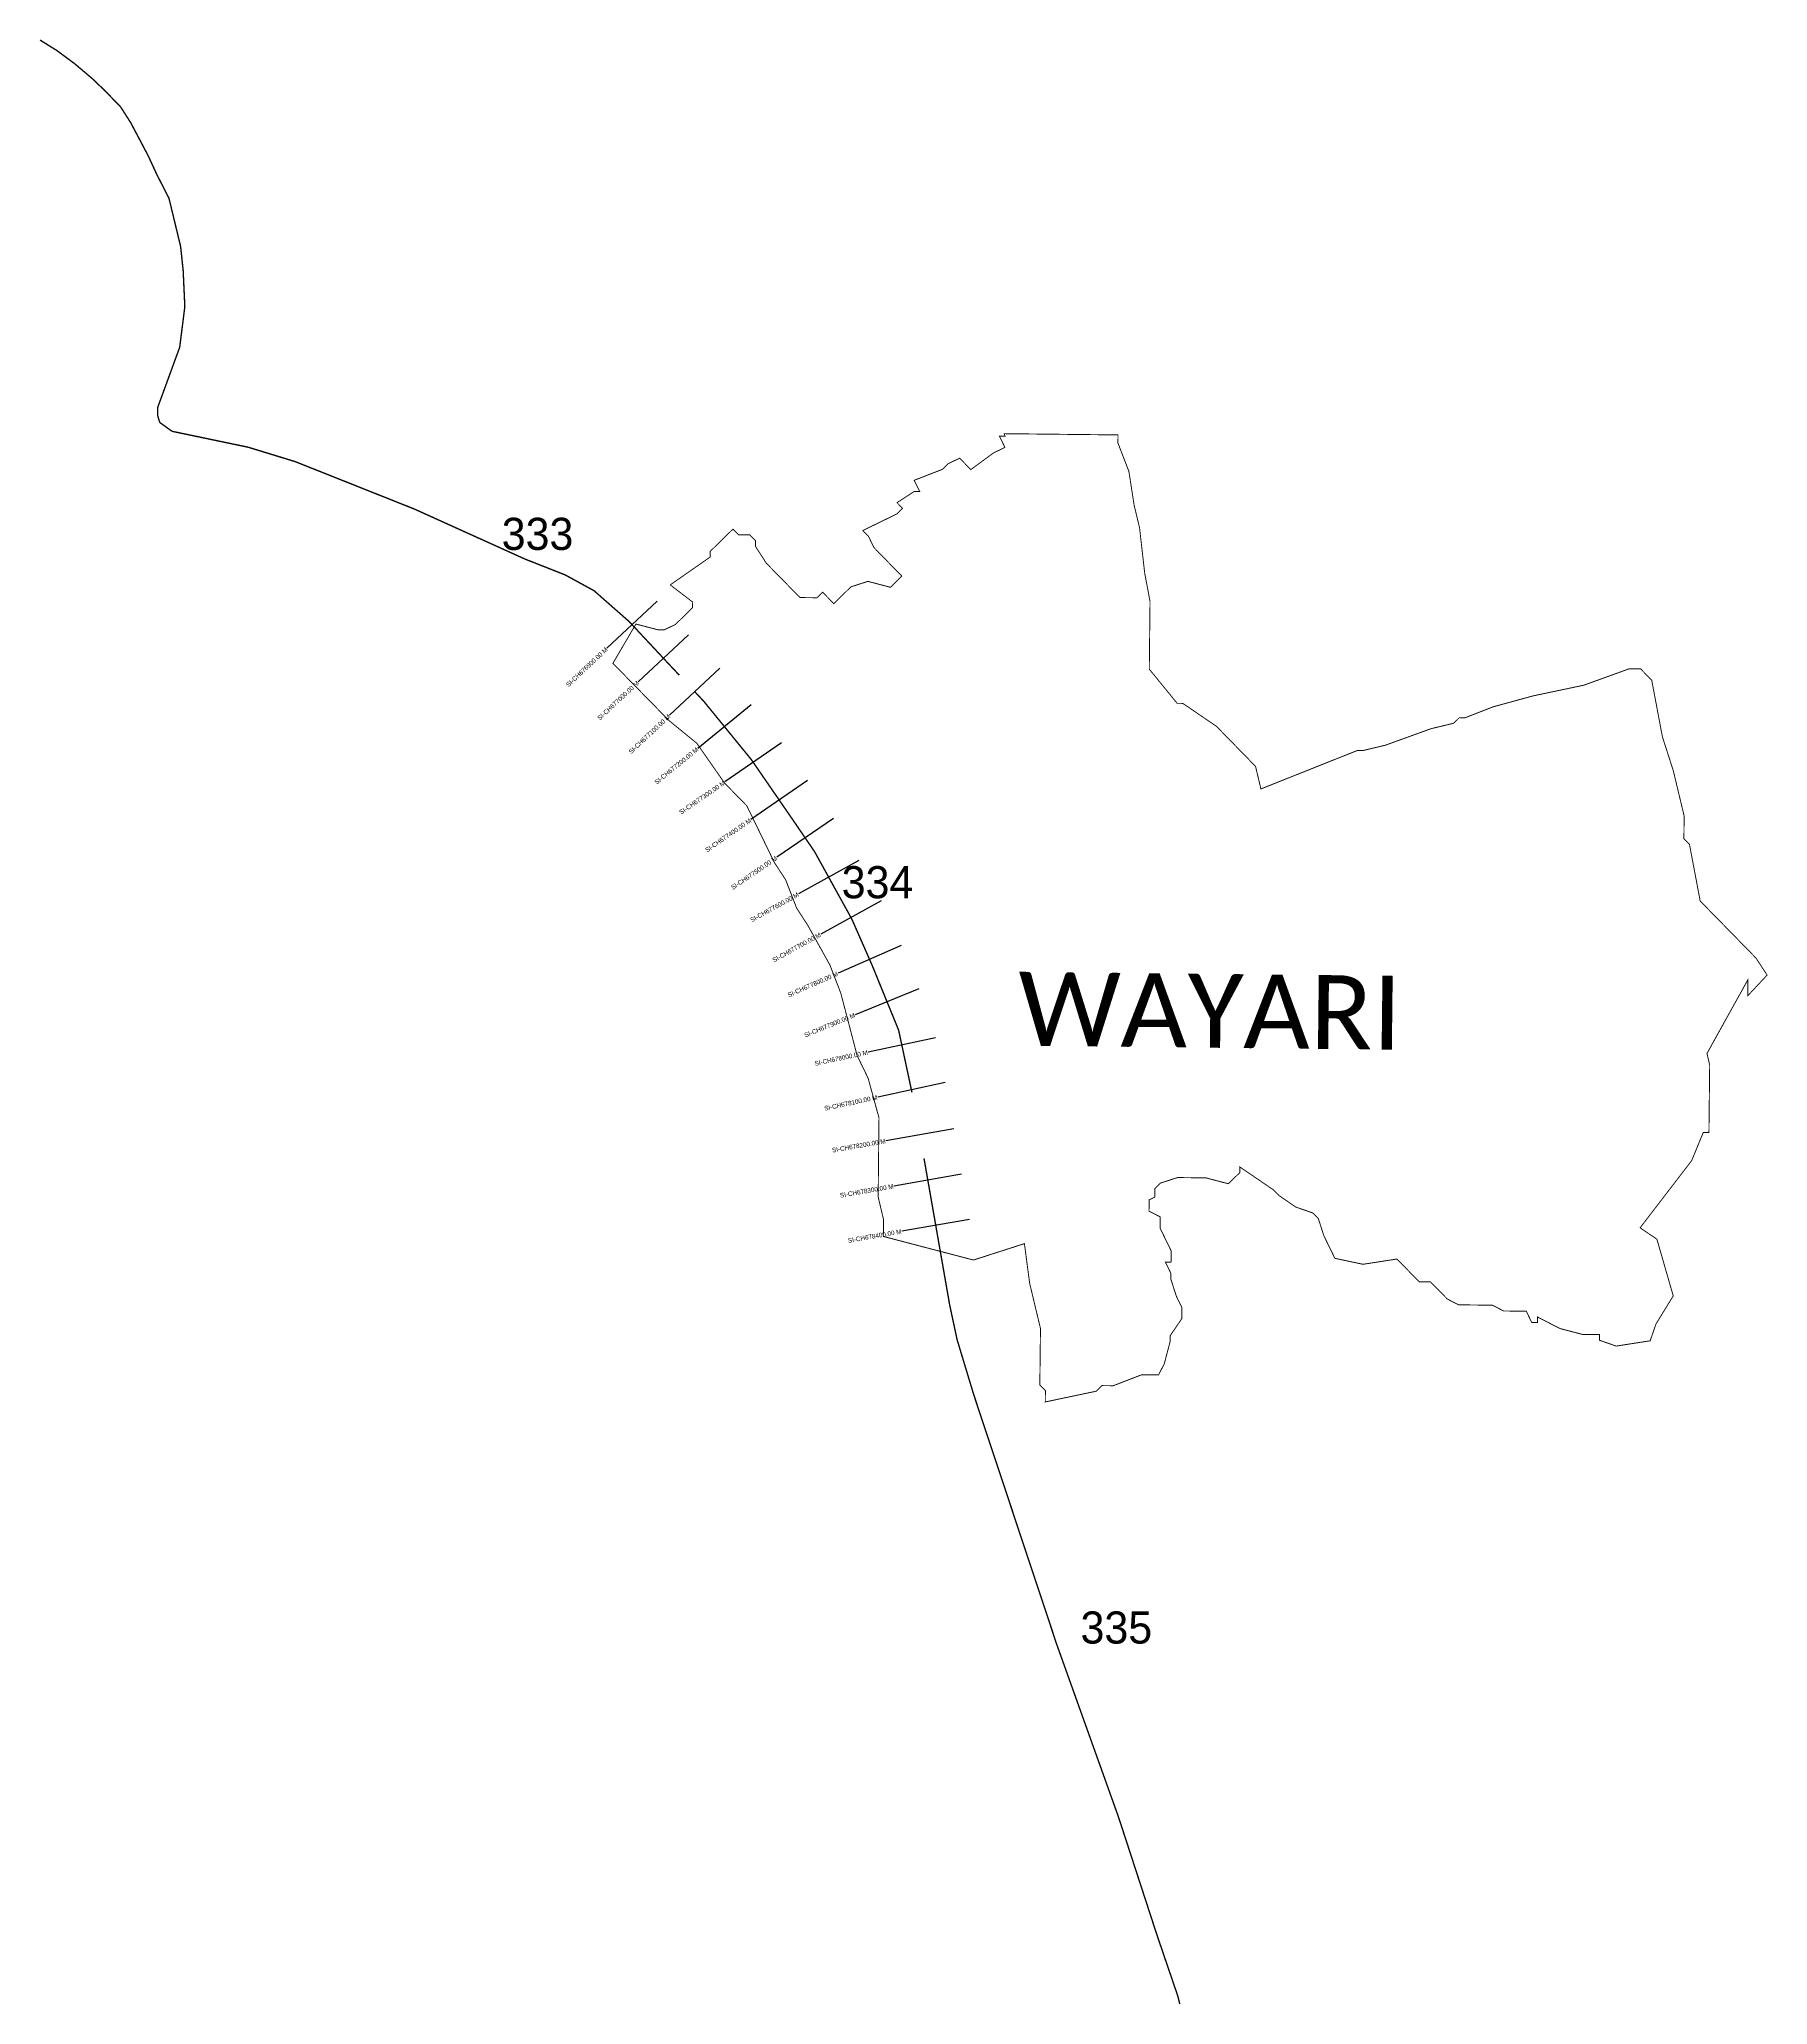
# Model space of a CAD drawing. Header units: metres. Extents: x 335890 to 339658, y 1771296 to 1775581.
import ezdxf
from ezdxf.enums import TextEntityAlignment as Align

# ---------------------------------------------------------------- set-up
doc = ezdxf.new("R2010")
doc.units = ezdxf.units.M
for name, color, linetype in [('CS', 134, 'Continuous'), ('CSMark', 6, 'Continuous'), ('NATURALLY PROTECTED', 3, 'Continuous'), ('VILLAGE NAME', 250, 'Continuous')]:
    doc.layers.add(name, color=color, linetype=linetype)

msp = doc.modelspace()

# ---------------------------------------------------------------- linework, layer by layer
at = {"color": 6, "const_width": 2}
for points in [[(337265.6, 1774391.3), (337352.4, 1774451.8), (337352.6, 1774464.2), (337402.3, 1774512.9), (337414.5, 1774500.4), (337439.1, 1774500.2), (337451.3, 1774487.7), (337451.2, 1774475.4), (337475.3, 1774438.2), (337548.4, 1774363.6), (337585.3, 1774363.2), (337597.8, 1774375.3), (337622.1, 1774350.4), (337659.4, 1774387), (337696.5, 1774398.9), (337745.6, 1774386), (337770.4, 1774410.3), (337709.6, 1774472.6), (337697.6, 1774497.3), (337685.4, 1774509.8), (337759.6, 1774545.9), (337772.1, 1774558.1), (337759.9, 1774570.5), (337797.1, 1774594.7), (337809.4, 1774594.6), (337797.4, 1774619.3), (337859.2, 1774643.3), (337871.6, 1774655.5), (337896.4, 1774667.5), (337920.7, 1774642.6), (337970.3, 1774679), (337995.1, 1774691), (337983, 1774715.7), (337995.4, 1774715.6), (337993.5, 1774720.9), (338241.6, 1774718.2), (338241.4, 1774700.6), (338265.3, 1774638.8), (338276.8, 1774564.8), (338288.6, 1774515.5), (338299.8, 1774416.9), (338311.4, 1774355.2), (338309.8, 1774207.5), (338370.6, 1774133), (338382.9, 1774132.9), (338456.2, 1774082.9), (338541.4, 1773995.6), (338553.1, 1773946.4), (338763.3, 1774030.2), (338775.6, 1774030.1), (338825, 1774041.9), (338923.8, 1774077.7), (338973.2, 1774089.5), (338985.6, 1774101.7), (338998, 1774101.5), (339059.7, 1774125.5), (339146.2, 1774149.2), (339257.2, 1774172.6), (339356.1, 1774208.4), (339380.7, 1774208.2), (339405, 1774183.3), (339428.3, 1774059.9), (339452.1, 1773985.8), (339475.7, 1773887.1), (339475.1, 1773837.9), (339487.3, 1773825.4), (339510.6, 1773702.1), (339632.3, 1773577.6), (339656.5, 1773540.5), (339614.2, 1773495.3), (339614.6, 1773530.4), (339525.4, 1773369.6), (339531.3, 1773344.9), (339529.7, 1773197.2), (339517.3, 1773197.3), (339492.1, 1773136.1), (339379.7, 1772989.6), (339416.3, 1772964.6), (339451.9, 1772841.1), (339414.3, 1772780), (339401.6, 1772743.2), (339327.6, 1772731.7), (339290.9, 1772744.4), (339291, 1772756.7), (339254.1, 1772757.1), (339205, 1772769.9), (339156, 1772795.1), (339155.9, 1772782.8), (339143.6, 1772782.9), (339131.5, 1772807.7), (339082.3, 1772808.2), (339057.8, 1772820.8), (338984, 1772821.6), (338959.5, 1772834.2), (338923, 1772871.5), (338898.4, 1772871.5), (338849.7, 1772921.5), (338775.7, 1772910), (338714.3, 1772923), (338714.3, 1772923)], [(338714.3, 1772923), (338690.2, 1772972.5), (338678.3, 1773009.6), (338666.1, 1773022), (338629.3, 1773034.7), (338592.7, 1773059.7), (338580.5, 1773072.2), (338507.2, 1773122.2), (338507.1, 1773109.9), (338482.2, 1773085.6), (338433.1, 1773098.4), (338371.6, 1773099.1), (338334.5, 1773087.2), (338322.1, 1773075), (338321.9, 1773056.5), (338309.5, 1773050.5), (338309.2, 1773025.9), (338333.7, 1773013.3), (338333.4, 1772988.7), (338357.5, 1772939.2), (338357.2, 1772914.6), (338345, 1772914.7), (338357, 1772890), (338356.8, 1772877.7), (338368.7, 1772840.6), (338380.8, 1772815.9), (338380.5, 1772791.2), (338355.5, 1772754.6), (338355.4, 1772742.3), (338342.5, 1772693.2), (338329.9, 1772668.7), (338293, 1772669.1), (338231.2, 1772645.2), (338206.6, 1772645.5), (338194.2, 1772633.3), (338083.1, 1772609.9), (338083.4, 1772634.5), (338071.2, 1772646.9), (338072.6, 1772770), (338049, 1772868.7), (338037.6, 1772955), (337926.5, 1772919.3), (337730.1, 1772970.7), (337730.5, 1773007.6), (337718.8, 1773057), (337720.6, 1773229.3), (337696.9, 1773315.7), (337672.9, 1773365.2), (337637.4, 1773501), (337613.5, 1773562.8), (337565.2, 1773649.4), (337541, 1773686.7), (337517.1, 1773748.4), (337492.8, 1773785.6), (337432.6, 1773909.4), (337384, 1773959.2), (337323.4, 1774046), (337262.4, 1774095.9), (337140.6, 1774220.3), (337190.8, 1774305.9), (337239.9, 1774293.1), (337252.2, 1774293), (337276.9, 1774305), (337314.3, 1774341.5), (337314.4, 1774353.8), (337265.6, 1774391.3)]]:
    msp.add_lwpolyline(points, dxfattribs=at)
at = {"layer": 'CS'}
for p, q in [((337237.2, 1774355.6), (337127.6, 1774253.2)), ((337305.5, 1774282.6), (337195.9, 1774180.1)), ((337373.8, 1774209.6), (337264.3, 1774107.1)), ((337441.8, 1774129.6), (337325.6, 1774034.8)), ((337508.2, 1774046.9), (337384.7, 1773961.7)), ((337565, 1773964.6), (337441.5, 1773879.4)), ((337621.7, 1773881.8), (337497.8, 1773797.3)), ((337676.7, 1773790), (337545.4, 1773717.5)), ((337725, 1773702.5), (337593.7, 1773630)), ((337768.6, 1773605.1), (337631.4, 1773544.6)), ((337807.6, 1773510.8), (337668.7, 1773454.1)), ((337843.7, 1773403.8), (337697, 1773372.4)), ((337864.6, 1773306), (337717.9, 1773274.6)), ((337883.6, 1773205), (337735.8, 1773179.1)), ((337900.8, 1773106.5), (337753.1, 1773080.6)), ((337918.1, 1773008), (337770.4, 1772982.1))]:
    msp.add_line(p, q, dxfattribs=at)
at = {"layer": 'NATURALLY PROTECTED', "const_width": 3, "flags": 128}
for points in [[(335891.8, 1775579.2), (335928.5, 1775556.3), (335967.3, 1775527.6), (336005.6, 1775495.2), (336033.6, 1775468.4), (336067.7, 1775433.1), (336089.6, 1775398.8), (336108.5, 1775363.1), (336128, 1775326.1), (336138.5, 1775303.2), (336146.3, 1775286.4), (336173, 1775234), (336198.3, 1775129.1), (336203.9, 1775076.1), (336207.5, 1774997.8), (336196.3, 1774909.3), (336162.7, 1774817.3), (336148.5, 1774778.6), (336148, 1774761), (336153, 1774745.2), (336179.7, 1774726.1), (336251.3, 1774711.1), (336345.5, 1774691.4), (336447.8, 1774660.1), (336707.4, 1774556.8), (336948.6, 1774447.7), (337036.8, 1774412.9), (337099.7, 1774378.4), (337175.9, 1774311.4), (337261.3, 1774220), (337285.5, 1774194.2)], [(337317.9, 1774159.6), (337338.7, 1774137.4), (337442.3, 1774010.4), (337533.9, 1773877.4), (337580.2, 1773809.6), (337661.1, 1773663.2), (337704.8, 1773563.9), (337763.3, 1773420.8), (337792.5, 1773284.7)], [(337818.7, 1773140.9), (337837.3, 1773034.9), (337874.9, 1772820.2), (337890.9, 1772745.5), (337927.3, 1772625.2), (337973.8, 1772485.2), (338050.3, 1772255), (338108.1, 1772081.1), (338243.1, 1771703.7), (338326.2, 1771448.7), (338371.5, 1771315.9), (338376.4, 1771297.3)]]:
    msp.add_lwpolyline(points, dxfattribs=at)

# ---------------------------------------------------------------- texts
at = {"char_height": 70, "attachment_point": 1}
for s, width, insert in [('333', 168.403, (336898.2, 1774537.5)), ('334', 95.172, (337639.3, 1773778)), ('335', 95.172, (338159.9, 1772153.1))]:
    msp.add_mtext_dynamic_manual_height_columns(s, width=width, gutter_width=1, heights=[0], dxfattribs=dict(at, insert=insert))
at = {"layer": 'CSMark'}
for s, rotation, p in [('SI-CH676900.00 M', 43.0954, (337126.9, 1774252.5)), ('SI-CH677000.00 M', 43.0954, (337195.2, 1774179.5)), ('SI-CH677100.00 M', 43.0954, (337263.5, 1774106.4)), ('SI-CH677200.00 M', 39.2047, (337324.8, 1774034.1)), ('SI-CH677300.00 M', 34.585, (337383.9, 1773961.2)), ('SI-CH677400.00 M', 34.585, (337440.6, 1773878.8)), ('SI-CH677500.00 M', 34.3019, (337497, 1773796.7)), ('SI-CH677600.00 M', 28.9192, (337544.5, 1773717)), ('SI-CH677700.00 M', 28.9192, (337592.9, 1773629.5)), ('SI-CH677800.00 M', 23.7738, (337630.4, 1773544.2)), ('SI-CH677900.00 M', 22.2363, (337667.8, 1773453.7)), ('SI-CH678000.00 M', 12.0838, (337696, 1773372.2)), ('SI-CH678100.00 M', 12.0838, (337716.9, 1773274.4)), ('SI-CH678200.00 M', 9.9493, (337734.8, 1773178.9)), ('SI-CH678300.00 M', 9.9493, (337752.1, 1773080.4)), ('SI-CH678400.00 M', 9.9493, (337769.4, 1772981.9))]:
    msp.add_text(s, height=10, rotation=rotation, dxfattribs=at).set_placement(p, align=Align.MIDDLE_RIGHT)
at = {"layer": 'VILLAGE NAME', "insert": (338024.9, 1773547.8), "char_height": 161.109, "attachment_point": 1, "rotation": 359.3742}
msp.add_mtext_dynamic_manual_height_columns('{\\fCalibri|b0|i0|c0|p34;WAYARI}', width=1589.786, gutter_width=805.5, heights=[0], dxfattribs=at)

doc.saveas('drawing.dxf')
